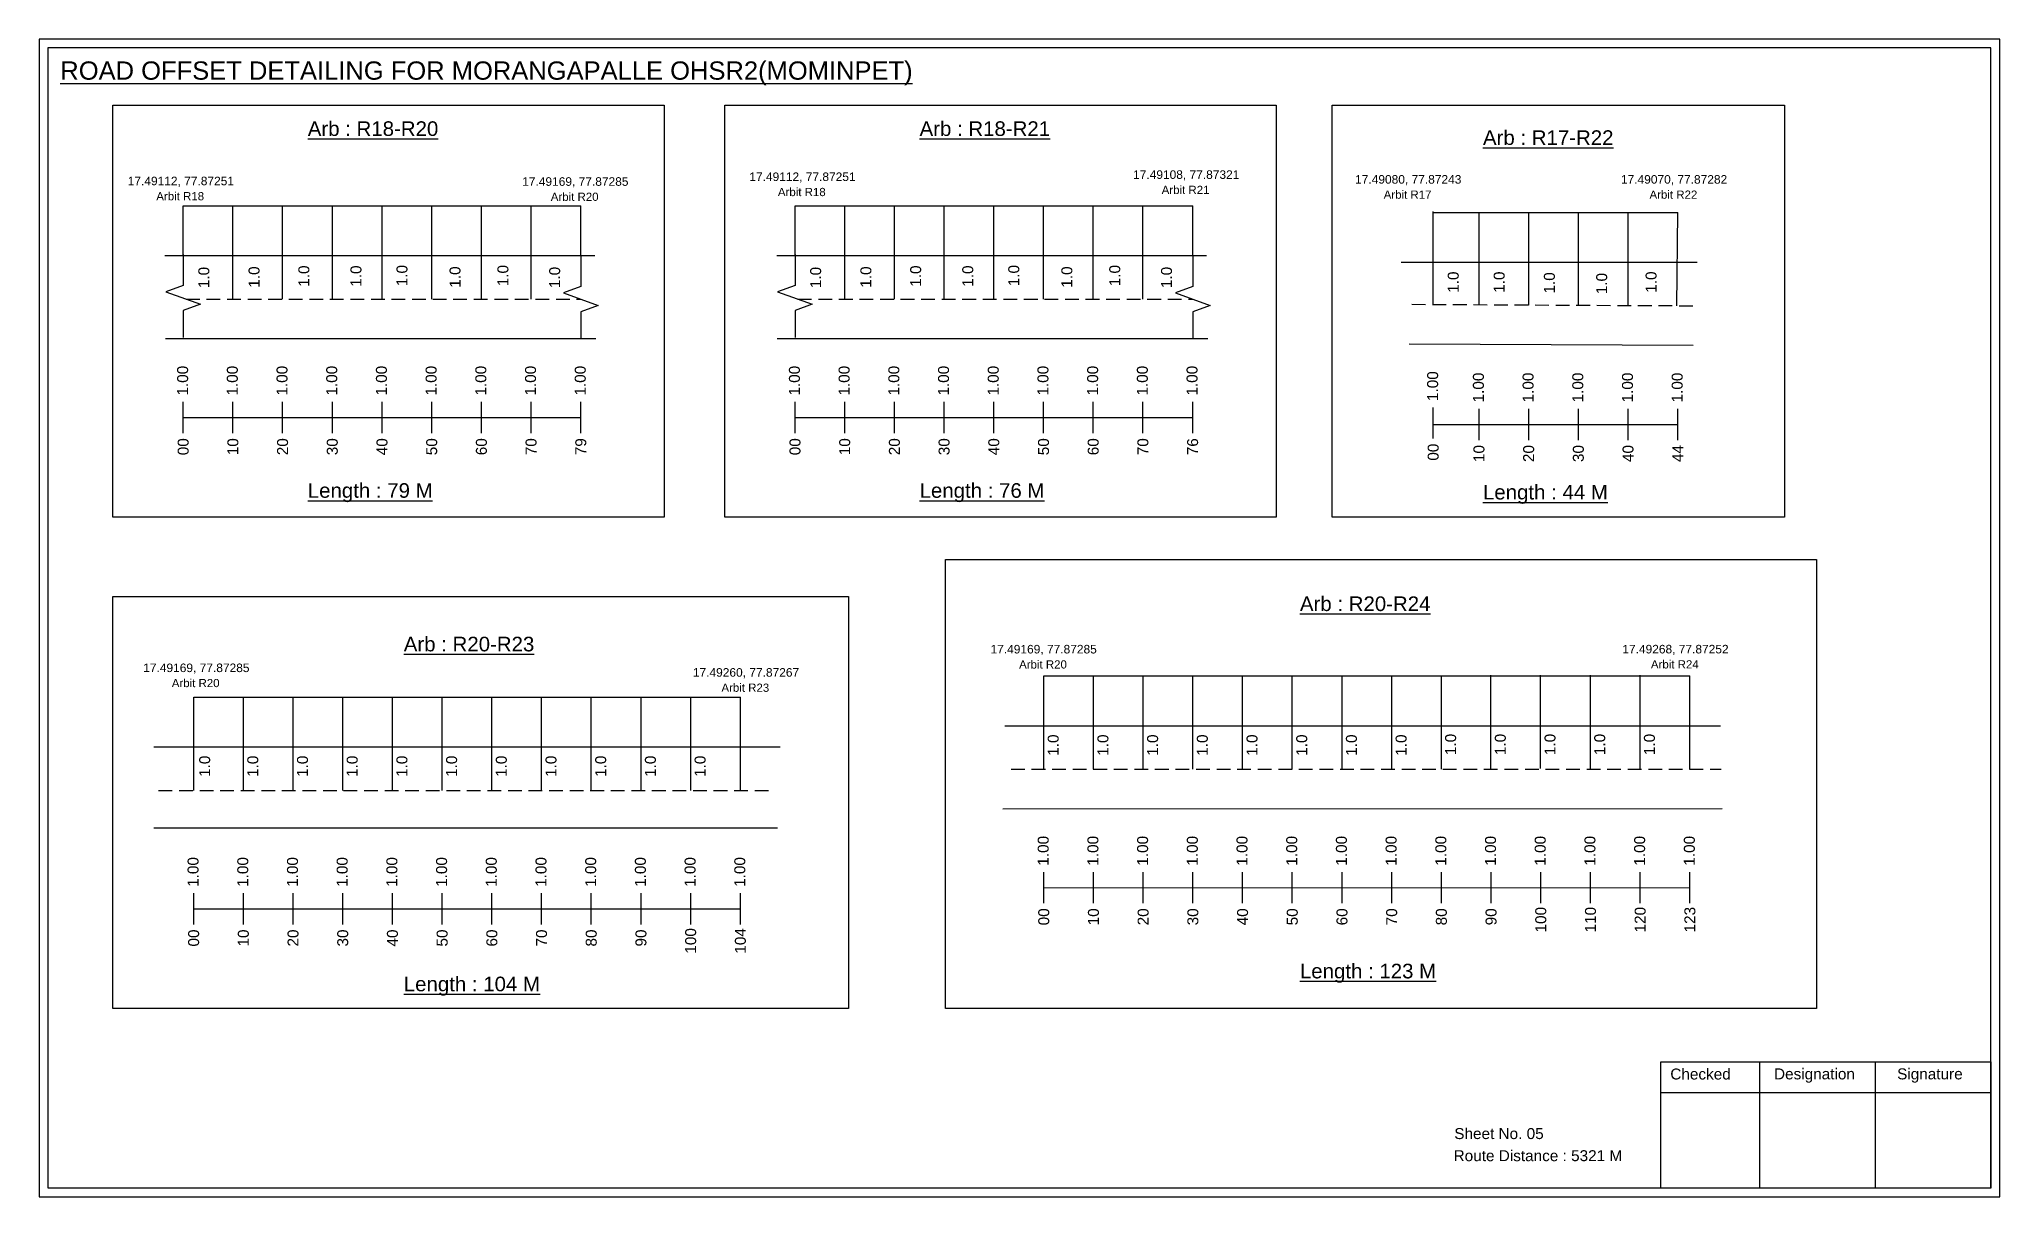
# Model space of a CAD drawing. Header units: inches. Extents: x 857 to 9621, y 2149 to 3662.
# Drawn here: x 7200 to 7736, y 2251 to 2568 of the extents above; entities that cross this region are included whole.
import ezdxf

# ---------------------------------------------------------------- set-up
doc = ezdxf.new("R2010")
doc.units = ezdxf.units.IN
doc.header["$MEASUREMENT"] = 0
doc.linetypes.add('DASHED2', pattern=[0.375, 0.25, -0.125])
for name, color, linetype in [('PDF_Geometry', 7, 'Continuous'), ('PDF_Text', 5, 'Continuous'), ('pipe', 5, 'Continuous')]:
    doc.layers.add(name, color=color, linetype=linetype)
doc.styles.add('PDF Arial', font='arial.ttf')
doc.styles.get("Standard").update_dxf_attribs({"font": 'arial.ttf'})

msp = doc.modelspace()

# ---------------------------------------------------------------- texts
at = {"color": 242, "true_color": 0xcd2027}
for s, height, p in [('%%UROAD OFFSET DETAILING FOR MORANGAPALLE OHSR2(MOMINPET)', 5, (7205.78, 2556.61)), ('%%UArb : R18-R20', 4, (7273.49, 2541.22)), ('%%UArb : R18-R21', 4, (7440.9, 2541.22)), ('%%UArb : R17-R22', 4, (7595.06, 2538.76)), ('%%ULength : 79 M', 4, (7273.49, 2442.22)), ('%%ULength : 76 M', 4, (7440.9, 2442.22)), ('%%ULength : 44 M', 4, (7595.06, 2441.76)), ('%%UArb : R20-R24', 4, (7544.97, 2411.23)), ('%%UArb : R20-R23', 4, (7299.76, 2400.2)), ('%%ULength : 123 M', 4, (7544.97, 2310.73)), ('%%ULength : 104 M', 4, (7299.76, 2307.2))]:
    msp.add_text(s, height=height, dxfattribs=at).set_placement(p)
at = {"color": 5}
for s, height, p in [('17.49112, 77.87251', 2.34, (7224.22, 2527.73)), ('17.49169, 77.87285', 2.34, (7332.16, 2527.58)), ('17.49112, 77.87251', 2.34, (7394.31, 2528.89)), ('Arbit R18', 2.246, (7402.13, 2524.76)), ('17.49108, 77.87321', 2.34, (7499.32, 2529.47)), ('Arbit R21', 2.246, (7507.14, 2525.34)), ('17.49080, 77.87243', 2.34, (7560.07, 2528.17)), ('17.49070, 77.87282', 2.34, (7632.81, 2528.17)), ('Arbit R18', 2.246, (7232.04, 2523.61)), ('Arbit R20', 2.246, (7339.98, 2523.45)), ('Arbit R17', 2.246, (7567.89, 2524.04)), ('Arbit R22', 2.246, (7640.63, 2524.04)), ('17.49169, 77.87285', 2.34, (7460.31, 2399.63)), ('17.49268, 77.87252', 2.34, (7633.19, 2399.64)), ('17.49169, 77.87285', 2.34, (7228.46, 2394.53)), ('Arbit R20', 2.246, (7236.28, 2390.41)), ('17.49260, 77.87267', 2.34, (7378.86, 2393.27)), ('Arbit R20', 2.246, (7468.13, 2395.5)), ('Arbit R24', 2.246, (7641.01, 2395.52)), ('Arbit R23', 2.246, (7386.68, 2389.14))]:
    msp.add_text(s, height=height, dxfattribs=at).set_placement(p)
for p in [(7260.29, 2499.7), (7273.91, 2499.96), (7288.17, 2499.96), (7300.76, 2500.09), (7315.28, 2499.7), (7328.38, 2500.09), (7427.7, 2499.7), (7441.32, 2499.96), (7455.58, 2499.96), (7468.17, 2500.09), (7482.69, 2499.7), (7495.8, 2500.09), (7246.54, 2499.57), (7342.54, 2499.59), (7413.96, 2499.57), (7509.96, 2499.59), (7588.42, 2498.3), (7600.99, 2498.3), (7614.73, 2498.1), (7629.04, 2497.91), (7642.56, 2498.32), (7478.96, 2371.64), (7492.56, 2371.64), (7506.16, 2371.64), (7519.76, 2371.64), (7533.36, 2371.64), (7546.96, 2371.64), (7560.56, 2371.64), (7574.16, 2371.64), (7587.7, 2371.82), (7601.3, 2371.82), (7614.9, 2371.82), (7628.5, 2371.82), (7642.1, 2371.82), (7246.78, 2365.84), (7259.94, 2365.84), (7273.54, 2365.84), (7287.14, 2365.84), (7300.74, 2365.84), (7314.34, 2365.84), (7327.94, 2365.84), (7341.54, 2365.84), (7355.14, 2365.84), (7368.74, 2365.84), (7382.34, 2365.84)]:
    msp.add_text('1.0', height=3, rotation=90).set_placement(p)
at = {"color": 217, "true_color": 0x93278f}
for s, p in [('1.00', (7240.74, 2470.18)), ('1.00', (7254.34, 2470.18)), ('1.00', (7267.94, 2470.18)), ('1.00', (7281.54, 2470.18)), ('1.00', (7295.14, 2470.18)), ('1.00', (7308.74, 2470.18)), ('1.00', (7322.34, 2470.18)), ('1.00', (7335.94, 2470.18)), ('1.00', (7349.54, 2470.18)), ('1.00', (7408.15, 2470.18)), ('1.00', (7421.75, 2470.18)), ('1.00', (7435.35, 2470.18)), ('1.00', (7448.95, 2470.18)), ('1.00', (7462.55, 2470.18)), ('1.00', (7476.15, 2470.18)), ('1.00', (7489.75, 2470.18)), ('1.00', (7503.35, 2470.18)), ('1.00', (7516.95, 2470.18)), ('1.00', (7582.78, 2468.69)), ('1.00', (7595.3, 2468.31)), ('1.00', (7608.9, 2468.31)), ('1.00', (7622.5, 2468.31)), ('1.00', (7636.1, 2468.31)), ('1.00', (7649.7, 2468.31)), ('00', (7240.89, 2453.86)), ('10', (7254.49, 2453.86)), ('20', (7268.09, 2453.86)), ('30', (7281.69, 2453.86)), ('40', (7295.29, 2453.86)), ('50', (7308.89, 2453.86)), ('60', (7322.49, 2453.86)), ('70', (7336.09, 2453.86)), ('79', (7349.69, 2453.86)), ('00', (7408.3, 2453.86)), ('10', (7421.9, 2453.86)), ('20', (7435.5, 2453.86)), ('30', (7449.1, 2453.86)), ('40', (7462.7, 2453.86)), ('50', (7476.3, 2453.86)), ('60', (7489.9, 2453.86)), ('70', (7503.5, 2453.86)), ('76', (7517.1, 2453.86)), ('00', (7582.93, 2452.37)), ('10', (7595.45, 2451.99)), ('20', (7609.05, 2451.99)), ('30', (7622.65, 2451.99)), ('40', (7636.25, 2451.99)), ('44', (7649.85, 2451.99)), ('1.00', (7476.22, 2341.56)), ('1.00', (7489.82, 2341.56)), ('1.00', (7503.42, 2341.56)), ('1.00', (7517.02, 2341.56)), ('1.00', (7530.62, 2341.56)), ('1.00', (7544.22, 2341.56)), ('1.00', (7557.82, 2341.56)), ('1.00', (7571.42, 2341.56)), ('1.00', (7585.02, 2341.56)), ('1.00', (7598.62, 2341.56)), ('1.00', (7612.22, 2341.56)), ('1.00', (7625.82, 2341.56)), ('1.00', (7639.42, 2341.56)), ('1.00', (7653.02, 2341.56)), ('1.00', (7243.6, 2335.76)), ('1.00', (7257.2, 2335.76)), ('1.00', (7270.8, 2335.76)), ('1.00', (7284.4, 2335.76)), ('1.00', (7298, 2335.76)), ('1.00', (7311.6, 2335.76)), ('1.00', (7325.2, 2335.76)), ('1.00', (7338.8, 2335.76)), ('1.00', (7352.4, 2335.76)), ('1.00', (7366, 2335.76)), ('1.00', (7379.6, 2335.76)), ('1.00', (7393.2, 2335.76)), ('00', (7476.37, 2325.24)), ('10', (7489.97, 2325.24)), ('20', (7503.57, 2325.24)), ('30', (7517.17, 2325.24)), ('40', (7530.77, 2325.24)), ('50', (7544.37, 2325.24)), ('60', (7557.97, 2325.24)), ('70', (7571.57, 2325.24)), ('80', (7585.17, 2325.24)), ('90', (7598.77, 2325.24)), ('100', (7612.37, 2323.29)), ('110', (7625.97, 2323.29)), ('120', (7639.57, 2323.29)), ('123', (7653.17, 2323.29)), ('00', (7243.75, 2319.44)), ('10', (7257.35, 2319.44)), ('20', (7270.95, 2319.44)), ('30', (7284.55, 2319.44)), ('40', (7298.15, 2319.44)), ('50', (7311.75, 2319.44)), ('60', (7325.35, 2319.44)), ('70', (7338.95, 2319.44)), ('80', (7352.55, 2319.44)), ('90', (7366.15, 2319.44)), ('100', (7379.75, 2317.49)), ('104', (7393.35, 2317.49))]:
    msp.add_text(s, height=3, rotation=90, dxfattribs=at).set_placement(p)
for s, p in [('Sheet No. 05', (7587.21, 2266.77)), ('Route Distance : 5321 M', (7587.03, 2260.72))]:
    msp.add_text(s, height=3).set_placement(p)
at = {"layer": 'PDF_Text', "color": 7, "attachment_point": 7, "style": 'PDF Arial'}
for s, insert, char_height in [('Checked', (7646.32, 2283.02), 3.001), ('Designation', (7674.7, 2282.19), 3.0006), ('Signature', (7708.38, 2282.19), 3.001)]:
    msp.add_mtext(s, dxfattribs=dict(at, insert=insert, char_height=char_height))

# ---------------------------------------------------------------- linework, layer by layer
at = {"color": 5}
for p, q in [((7239.41, 2522.12), (7348.21, 2522.12)), ((7406.83, 2522.12), (7515.63, 2522.12)), ((7581.46, 2520.25), (7648.38, 2520.25)), ((7474.89, 2393.5), (7651.69, 2393.5)), ((7242.27, 2387.7), (7391.87, 2387.7))]:
    msp.add_line(p, q, dxfattribs=at)
for p, q in [((7239.41, 2508.48), (7239.41, 2522.12)), ((7253.01, 2496.59), (7253.01, 2522.12)), ((7266.61, 2496.59), (7266.61, 2522.12)), ((7280.21, 2496.59), (7280.21, 2522.12)), ((7293.81, 2496.59), (7293.81, 2522.12)), ((7307.41, 2496.59), (7307.41, 2522.12)), ((7321.01, 2496.59), (7321.01, 2522.12)), ((7334.61, 2496.59), (7334.61, 2522.12)), ((7348.21, 2508.47), (7348.21, 2522.12)), ((7406.83, 2508.48), (7406.83, 2522.12)), ((7420.43, 2496.59), (7420.43, 2522.12)), ((7434.03, 2496.59), (7434.03, 2522.12)), ((7447.63, 2496.59), (7447.63, 2522.12)), ((7461.23, 2496.59), (7461.23, 2522.12)), ((7474.83, 2496.59), (7474.83, 2522.12)), ((7488.43, 2496.59), (7488.43, 2522.12)), ((7502.03, 2496.59), (7502.03, 2522.12)), ((7515.63, 2508.47), (7515.63, 2522.12)), ((7581.46, 2495.01), (7581.46, 2520.55)), ((7593.98, 2494.96), (7593.98, 2520.25)), ((7607.58, 2494.91), (7607.58, 2520.25)), ((7621.18, 2494.97), (7621.18, 2520.25)), ((7634.78, 2494.71), (7634.78, 2520.25)), ((7648.15, 2494.75), (7648.38, 2520.25)), ((7234.41, 2508.47), (7352.03, 2508.53)), ((7401.83, 2508.47), (7519.44, 2508.53)), ((7653.63, 2506.58), (7572.67, 2506.58)), ((7234.56, 2485.79), (7352.34, 2485.79)), ((7401.97, 2485.79), (7519.75, 2485.79)), ((7574.88, 2484.37), (7652.61, 2483.94)), ((7474.89, 2367.96), (7474.89, 2393.5)), ((7488.49, 2367.96), (7488.49, 2393.5)), ((7502.09, 2367.96), (7502.09, 2393.5)), ((7515.69, 2367.96), (7515.69, 2393.5)), ((7529.29, 2367.96), (7529.29, 2393.5)), ((7542.89, 2367.96), (7542.89, 2393.5)), ((7556.49, 2367.96), (7556.49, 2393.5)), ((7570.09, 2367.96), (7570.09, 2393.5)), ((7583.69, 2367.96), (7583.69, 2393.5)), ((7597.24, 2368.15), (7597.24, 2393.68)), ((7610.84, 2368.15), (7610.84, 2393.68)), ((7624.44, 2368.15), (7624.44, 2393.68)), ((7638.04, 2368.15), (7638.04, 2393.68)), ((7651.69, 2367.96), (7651.69, 2393.5)), ((7242.27, 2362.17), (7242.27, 2387.7)), ((7255.87, 2362.17), (7255.87, 2387.7)), ((7269.47, 2362.17), (7269.47, 2387.7)), ((7283.07, 2362.17), (7283.07, 2387.7)), ((7296.67, 2362.17), (7296.67, 2387.7)), ((7310.27, 2362.17), (7310.27, 2387.7)), ((7323.87, 2362.17), (7323.87, 2387.7)), ((7337.47, 2362.17), (7337.47, 2387.7)), ((7351.07, 2362.17), (7351.07, 2387.7)), ((7364.67, 2362.17), (7364.67, 2387.7)), ((7378.27, 2362.17), (7378.27, 2387.7)), ((7391.87, 2362.17), (7391.87, 2387.7)), ((7464.19, 2379.85), (7660.07, 2379.85)), ((7231.4, 2374.05), (7402.75, 2374.05)), ((7463.65, 2357.16), (7660.49, 2357.2)), ((7402.06, 2351.86), (7231.4, 2351.86))]:
    msp.add_line(p, q)
at = {"linetype": 'DASHED2', "ltscale": 15}
for p, q in [((7240.17, 2496.59), (7348.21, 2496.59)), ((7407.59, 2496.59), (7515.63, 2496.59)), ((7575.6, 2495.16), (7653.88, 2494.75)), ((7465.94, 2367.96), (7660.22, 2367.96)), ((7232.67, 2362.17), (7400.27, 2362.17))]:
    msp.add_line(p, q, dxfattribs=at)
at = {"color": 217, "true_color": 0x93278f}
for p, q in [((7239.41, 2459.89), (7239.41, 2468.45)), ((7253.01, 2459.89), (7253.01, 2468.45)), ((7266.61, 2459.89), (7266.61, 2468.45)), ((7280.21, 2459.89), (7280.21, 2468.45)), ((7293.81, 2459.89), (7293.81, 2468.45)), ((7307.41, 2459.89), (7307.41, 2468.45)), ((7321.01, 2459.89), (7321.01, 2468.45)), ((7334.61, 2459.89), (7334.61, 2468.45)), ((7348.21, 2459.89), (7348.21, 2468.45)), ((7406.83, 2459.89), (7406.83, 2468.45)), ((7420.43, 2459.89), (7420.43, 2468.45)), ((7434.03, 2459.89), (7434.03, 2468.45)), ((7447.63, 2459.89), (7447.63, 2468.45)), ((7461.23, 2459.89), (7461.23, 2468.45)), ((7474.83, 2459.89), (7474.83, 2468.45)), ((7488.43, 2459.89), (7488.43, 2468.45)), ((7502.03, 2459.89), (7502.03, 2468.45)), ((7515.63, 2459.89), (7515.63, 2468.45)), ((7239.41, 2464.16), (7348.21, 2464.16)), ((7406.83, 2464.16), (7515.63, 2464.16)), ((7581.46, 2458.4), (7581.46, 2466.96)), ((7593.98, 2458.01), (7593.98, 2466.57)), ((7607.58, 2458.01), (7607.58, 2466.57)), ((7621.18, 2458.01), (7621.18, 2466.57)), ((7634.78, 2458.01), (7634.78, 2466.57)), ((7648.38, 2458.01), (7648.38, 2466.57)), ((7581.46, 2462.28), (7648.38, 2462.3)), ((7474.89, 2331.27), (7474.89, 2339.82)), ((7488.49, 2331.27), (7488.49, 2339.82)), ((7502.09, 2331.27), (7502.09, 2339.82)), ((7515.69, 2331.27), (7515.69, 2339.82)), ((7529.29, 2331.27), (7529.29, 2339.82)), ((7542.89, 2331.27), (7542.89, 2339.82)), ((7556.49, 2331.27), (7556.49, 2339.82)), ((7570.09, 2331.27), (7570.09, 2339.82)), ((7583.69, 2331.27), (7583.69, 2339.82)), ((7597.29, 2331.27), (7597.29, 2339.82)), ((7610.89, 2331.27), (7610.89, 2339.82)), ((7624.49, 2331.27), (7624.49, 2339.82)), ((7638.09, 2331.27), (7638.09, 2339.82)), ((7651.69, 2331.27), (7651.69, 2339.82)), ((7242.27, 2325.47), (7242.27, 2334.02)), ((7255.87, 2325.47), (7255.87, 2334.02)), ((7269.47, 2325.47), (7269.47, 2334.02)), ((7283.07, 2325.47), (7283.07, 2334.02)), ((7296.67, 2325.47), (7296.67, 2334.02)), ((7310.27, 2325.47), (7310.27, 2334.02)), ((7323.87, 2325.47), (7323.87, 2334.02)), ((7337.47, 2325.47), (7337.47, 2334.02)), ((7351.07, 2325.47), (7351.07, 2334.02)), ((7364.67, 2325.47), (7364.67, 2334.02)), ((7378.27, 2325.47), (7378.27, 2334.02)), ((7391.87, 2325.47), (7391.87, 2334.02)), ((7474.89, 2335.54), (7651.69, 2335.59)), ((7242.27, 2329.74), (7391.87, 2329.77))]:
    msp.add_line(p, q, dxfattribs=at)
for points in [[(7220.18, 2549.61), (7371.03, 2549.61), (7371.03, 2436.93), (7220.18, 2436.93)], [(7387.6, 2549.61), (7538.45, 2549.61), (7538.45, 2436.93), (7387.6, 2436.93)], [(7553.75, 2549.61), (7677.56, 2549.61), (7677.56, 2436.93), (7553.75, 2436.93)], [(7220.18, 2415.19), (7421.42, 2415.19), (7421.42, 2302.51), (7220.18, 2302.51)]]:
    msp.add_lwpolyline(points, close=True)
at = {"linetype": 'Continuous'}
for points in [[(7239.39, 2508.76), (7239.39, 2500.33), (7234.65, 2498.6), (7244.13, 2495.15), (7239.39, 2493.42), (7239.39, 2486.07)], [(7348.21, 2508.47), (7348.21, 2500.04), (7343.47, 2498.32), (7352.95, 2494.86), (7348.21, 2493.14), (7348.21, 2485.79)], [(7406.81, 2508.76), (7406.81, 2500.33), (7402.06, 2498.6), (7411.55, 2495.15), (7406.81, 2493.42), (7406.81, 2486.07)], [(7515.63, 2508.47), (7515.63, 2500.04), (7510.88, 2498.32), (7520.37, 2494.86), (7515.63, 2493.14), (7515.63, 2485.79)]]:
    msp.add_lwpolyline(points, dxfattribs=at)
at = {"layer": 'PDF_Geometry'}
for points in [[(7200, 2567.69), (7200, 2250.97), (7736.47, 2250.97), (7736.47, 2567.69)], [(7202.33, 2565.36), (7202.33, 2253.39), (7734.06, 2253.39), (7734.06, 2565.36)]]:
    msp.add_lwpolyline(points, close=True, dxfattribs=at)
at = {"layer": 'PDF_Geometry', "color": 242, "true_color": 0xcc1f26}
msp.add_lwpolyline([(7734.06, 2253.3), (7643.71, 2253.3), (7643.71, 2287.91), (7734.06, 2287.91)], close=True, dxfattribs=at)
for points in [[(7670.7, 2287.91), (7670.7, 2253.3)], [(7702.42, 2287.91), (7702.42, 2253.3)], [(7643.71, 2279.54), (7734.06, 2279.54)]]:
    msp.add_lwpolyline(points, dxfattribs=at)
at = {"layer": 'pipe', "color": 0}
msp.add_lwpolyline([(7447.99, 2425.36), (7686.31, 2425.36), (7686.31, 2302.51), (7447.99, 2302.51)], close=True, dxfattribs=at)

msp.set_redraw_order([(e.dxf.handle, doc.entitydb.next_handle()) for e in msp.query("TEXT MTEXT ATTDEF DIMENSION ARC_DIMENSION")])  # texts and dimensions are drawn at this point

doc.saveas('drawing.dxf')
